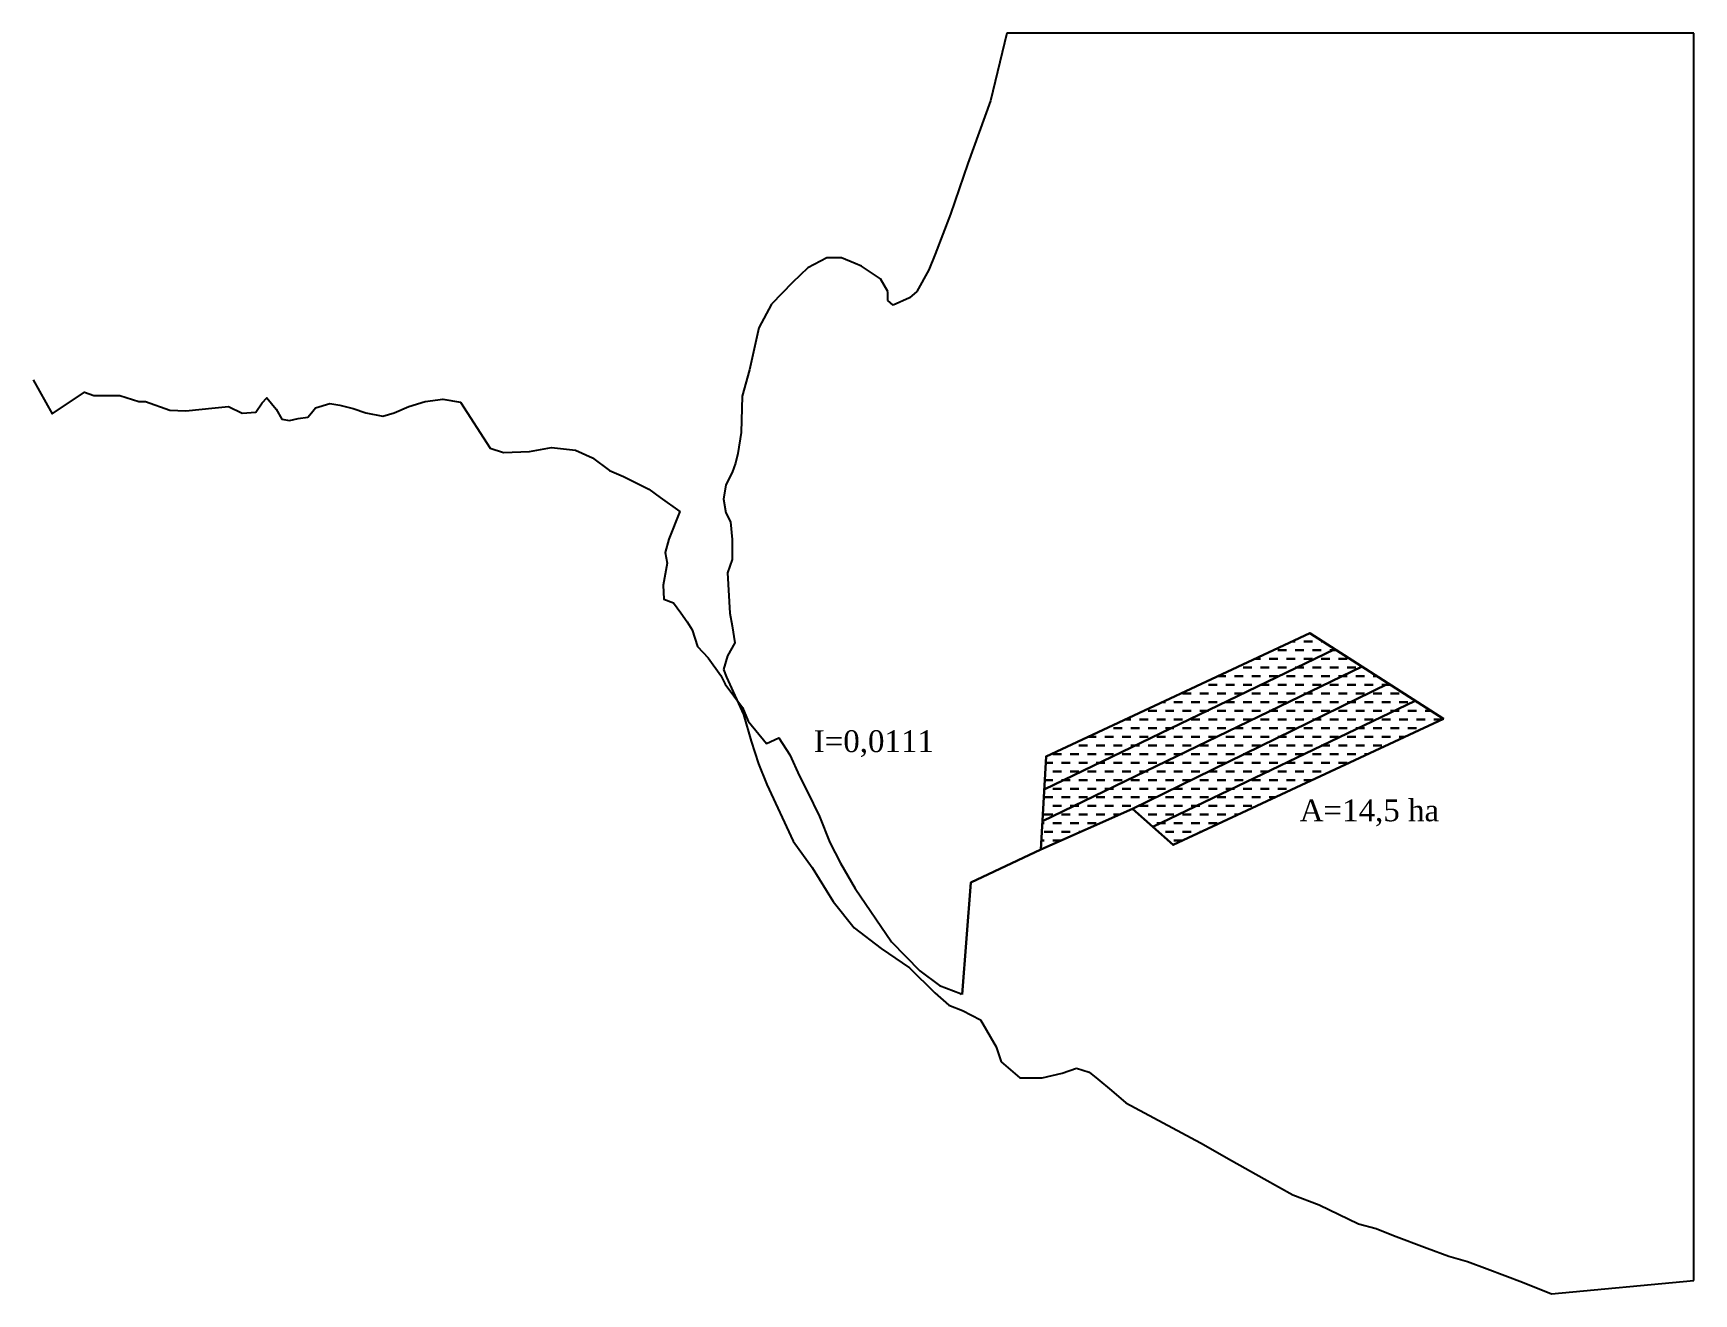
# Model space of a CAD drawing. Header units: metres. Extents: x 3470000 to 3482000, y 7160000 to 7172000.
# Drawn here: x 3470073 to 3473117, y 7162366 to 7164677 of the extents above; entities that cross this region are included whole.
import ezdxf

# ---------------------------------------------------------------- set-up
doc = ezdxf.new("R2010")
doc.units = ezdxf.units.M
doc.header["$XCLIPFRAME"] = 2
doc.layers.add('Ilmakuva', color=7, linetype='Continuous', transparency=0.2)
doc.layers.add('Kosteikko', color=5, linetype='Continuous', lineweight=30)
for name, color, linetype in [('Pohjakartta', 7, 'Continuous'), ('Putkilinja', 5, 'Continuous'), ('Teksti modelissa', 7, 'Continuous')]:
    doc.layers.add(name, color=color, linetype=linetype)
doc.styles.add('Teksti', font='times.ttf', dxfattribs={"height": 40})
picture_1 = doc.add_image_def('image2.jpg', size_in_pixel=(6226, 4627))
picture_2 = doc.add_image_def('image1.tif', size_in_pixel=(12000, 12000))

msp = doc.modelspace()

# ---------------------------------------------------------------- texts
at = {"layer": 'Teksti modelissa', "style": 'Teksti'}
for s, p in [('I=0,0111', (3471503.7, 7163359.2)), ('A=14,5 ha', (3472394.6, 7163232.4))]:
    msp.add_text(s, height=40, dxfattribs=at).set_placement(p)

# ---------------------------------------------------------------- hatches: boundary and pattern name
at = {"layer": 'Kosteikko'}
h = msp.add_hatch(dxfattribs=at)
h.set_pattern_fill('DASH', color=256, scale=5)
h.paths.add_polyline_path([(3471929.6, 7163351.3), (3471926.3, 7163290.9), (3472458.9, 7163547.9), (3472412.9, 7163577.3)])
h.paths.add_polyline_path([(3471926.3, 7163290.9), (3471923, 7163232.4), (3472508.8, 7163515.9), (3472458.9, 7163547.9)])
h.paths.add_polyline_path([(3472557.6, 7163484.7), (3472508.8, 7163515.9), (3471923, 7163232.4), (3471920.1, 7163180.8), (3472088.1, 7163255.3)])
h.paths.add_polyline_path([(3472088.1, 7163255.3), (3472125.3, 7163222.2), (3472606.5, 7163453.3), (3472557.6, 7163484.7)])
h.paths.add_polyline_path([(3472125.3, 7163222.2), (3472162.6, 7163189), (3472658, 7163420.4), (3472606.5, 7163453.3)])

# ---------------------------------------------------------------- linework, layer by layer
for p, q in [((3471923, 7163232.4), (3472508.8, 7163515.9)), ((3472088.1, 7163255.3), (3472557.6, 7163484.7)), ((3472125.3, 7163222.2), (3472606.5, 7163453.3))]:
    msp.add_line(p, q, dxfattribs=at)
for points in [[(3471776, 7162915), (3471791.5, 7163119.9), (3471920.1, 7163180.8), (3471929.6, 7163351.3), (3472412.9, 7163577.3), (3472658, 7163420.4), (3472162.6, 7163189), (3472088.1, 7163255.3), (3471920.1, 7163180.8)], [(3471926.3, 7163290.9), (3472458.9, 7163547.9)]]:
    msp.add_lwpolyline(points, dxfattribs=at)
at = {"layer": 'Putkilinja'}
msp.add_lwpolyline([(3470072.9, 7164041.5), (3470107.4, 7163979.1), (3470166.9, 7164019.3), (3470184.2, 7164012.8), (3470231.6, 7164012.8), (3470266.7, 7164002), (3470278.9, 7164002), (3470323.4, 7163986.3), (3470352.9, 7163984.8), (3470406.7, 7163990.6), (3470431.1, 7163992.7), (3470456.2, 7163980.5), (3470481.3, 7163982.2), (3470492.8, 7163999.6), (3470500.9, 7164008.8), (3470518.3, 7163988), (3470528.7, 7163969.5), (3470542.6, 7163967.2), (3470558.8, 7163970.7), (3470576.2, 7163973), (3470583.1, 7163981.1), (3470590.1, 7163990.3), (3470616.7, 7163998.4), (3470635.2, 7163995), (3470635.2, 7163995), (3470659.5, 7163989.2), (3470682.7, 7163981.1), (3470713.9, 7163975.3), (3470734.8, 7163981.1), (3470761.4, 7163992.6), (3470791.5, 7164001.9), (3470823.9, 7164006.5), (3470856.3, 7164000.7), (3470910.7, 7163916.3), (3470935, 7163908.2), (3470982.5, 7163910.5), (3471023, 7163917.4), (3471067, 7163912.8), (3471098.2, 7163898.9), (3471129.5, 7163875.8), (3471155, 7163864.2), (3471201.3, 7163841.1), (3471222.1, 7163826), (3471258, 7163800.6), (3471238.3, 7163749.7), (3471231.4, 7163725.4), (3471234.8, 7163705.7), (3471227.9, 7163665.2), (3471229.1, 7163639.8), (3471246.4, 7163632.8), (3471260.3, 7163614.3), (3471271.9, 7163598.1), (3471281.1, 7163583.1), (3471290.4, 7163553), (3471310.1, 7163532.2), (3471333.2, 7163499.8), (3471341.3, 7163483.6), (3471373, 7163441.2), (3471383.4, 7163415.7), (3471417, 7163375.2), (3471439.7, 7163385.2), (3471460.2, 7163354.3), (3471477.8, 7163315.3), (3471491.6, 7163287.3), (3471514.4, 7163241.1), (3471533.3, 7163193.6), (3471552.5, 7163155.4), (3471579.5, 7163109.3), (3471646, 7163011.6), (3471698.4, 7162958.4), (3471734.5, 7162931.1), (3471772.6, 7162916.7), (3471773.8, 7162914)], dxfattribs=at)

msp.set_redraw_order([(e.dxf.handle, doc.entitydb.next_handle()) for e in msp.query("TEXT MTEXT ATTDEF DIMENSION ARC_DIMENSION")])  # texts and dimensions are drawn at this point

# ---------------------------------------------------------------- pictures from other files: only their frames are drawn
at = {"layer": 'Ilmakuva'}
image = msp.add_image(picture_1, insert=(3470007, 7162366), size_in_units=(3110, 2311.3), dxfattribs=at)
image.set_boundary_path([(3704.8, -0.5), (3644.75, 247.45), (3561.35, 477.5), (3497.97, 664.24), (3441.26, 810.95), (3417.9, 867.64), (3374.53, 947.66), (3347.85, 971), (3287.8, 997.68), (3267.8, 981), (3267.8, 947.66), (3241.1, 901), (3171.04, 854.3), (3147.7, 844.3), (3097.64, 824.3), (3044.27, 824.3), (2974.2, 860.97), (2917.5, 914.3), (2840.77, 994.34), (2794.06, 1081.04), (2760.4, 1235.2), (2733.7, 1331.9), (2729.88, 1465.16), (2717.3, 1542.57), (2708.95, 1578.13), (2696.4, 1611.6), (2673.36, 1657.63), (2665, 1709.94), (2673.36, 1760.15), (2690.1, 1793.62), (2696.4, 1858.5), (2696.4, 1931.7), (2679.64, 1979.82), (2688, 2128.37), (2696.4, 2174.4), (2706.85, 2237.16), (2679.64, 2285.28), (2665, 2335.5), (2675.45, 2362.7), (2738.43, 2499.8), (2765.65, 2598.1), (2792.86, 2681.8), (2824.26, 2757.1), (2920.7, 2965.2), (2989.78, 3061.45), (3067.23, 3187), (3144.68, 3283.22), (3243.06, 3358.54), (3347.7, 3429.67), (3439.8, 3521.72), (3491.5, 3566.65), (3541.4, 3586.34), (3608.4, 3620.47), (3664.95, 3719.75), (3683.34, 3774.9), (3751.63, 3833.96), (3834.38, 3833.96), (3907.93, 3816.9), (3960.46, 3798.5), (4006.43, 3812.95), (4037.95, 3839.2), (4089.17, 3879.9), (4141.7, 3925.85), (4415.6, 4072.04), (4528.53, 4137.68), (4649.37, 4204.63), (4754.44, 4263.7), (4850.3, 4300.46), (4994.8, 4370.03), (5060.45, 4387.1), (5123.5, 4412.04), (5246.43, 4459.45), (5326.55, 4488.33), (5394.84, 4508.02), (5467.08, 4534.28), (5597.1, 4584.16), (5703.5, 4626.5), (6225.5, 4578.3), (6225.5, -0.5), (3704.8, -0.5)])
at = {"layer": 'Pohjakartta'}
image = msp.add_image(picture_2, insert=(3470000, 7160000), size_in_units=(12000, 12000), dxfattribs=at)
image.dxf.flags = 7

doc.saveas('drawing.dxf')
